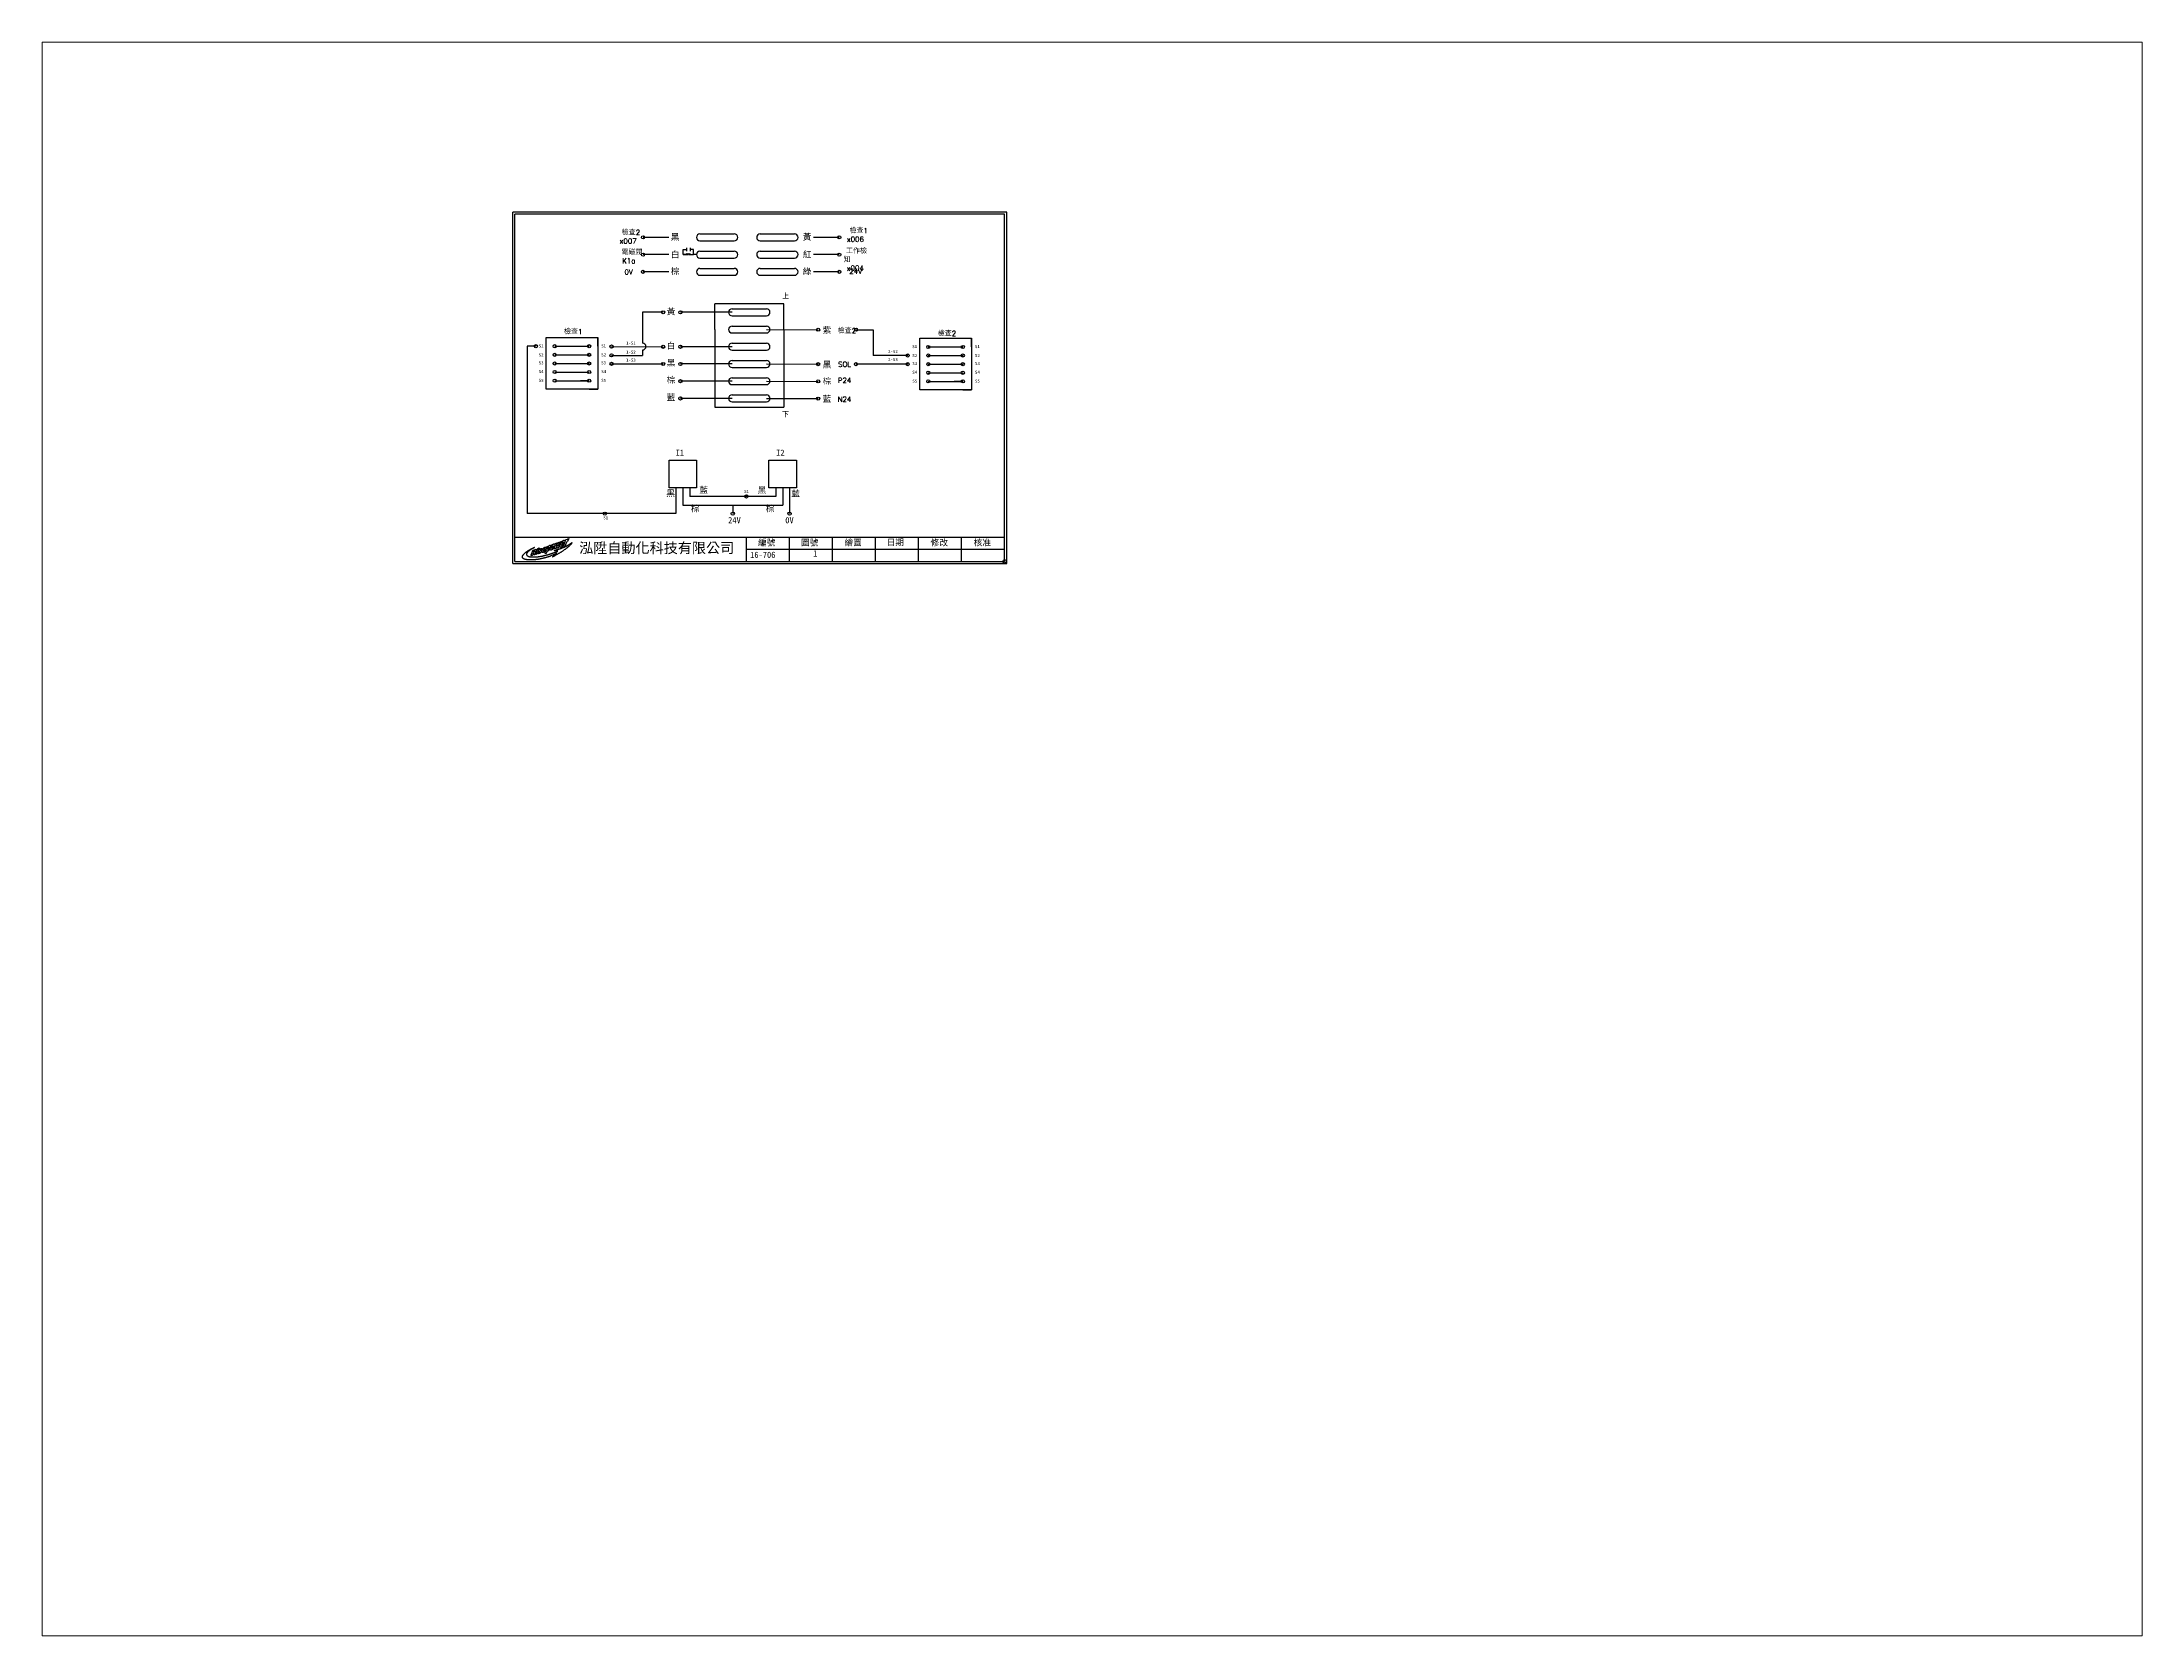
# Paper-space layout '配置1' of a CAD drawing. Extents: x 26 to 231, y 20 to 176.
# The model-space entities are those that its viewports show. They can reach past a viewport. Long polylines and large blocks are cut down to what shows.
import ezdxf

# ---------------------------------------------------------------- set-up
doc = ezdxf.new("R2010")
doc.units = 0
doc.layers.get('0').update_dxf_attribs({"linetype": 'CONTINUOUS'})
for name, color, linetype in [('圖框層', 7, 'CONTINUOUS'), ('標尺寸層', 3, 'CONTINUOUS'), ('輪廓線層', 7, 'CONTINUOUS')]:
    doc.layers.add(name, color=color, linetype=linetype)
doc.styles.add('CNS', font='romanc.shx', dxfattribs={"bigfont": 'chineset.shx'})
doc.styles.add('STSL', font='kaiu.ttf')

msp = doc.modelspace()

# ---------------------------------------------------------------- linework, layer by layer
at = {"color": 7}
msp.add_circle((560.6, 266.2), 1, dxfattribs=at)
at = {"layer": '圖框層', "color": 7}
for p, q in [((561.9, 468.9), (274.9, 468.9)), ((274.9, 264.9), (274.9, 468.9)), ((560.6, 467.7), (276.1, 467.7)), ((276.1, 266.2), (276.1, 467.7)), ((560.6, 266.2), (560.6, 467.7)), ((561.9, 264.9), (561.9, 468.9)), ((276.1, 280.2), (560.6, 280.2)), ((410.6, 266.2), (410.6, 280.2)), ((410.6, 273.2), (560.6, 273.2)), ((435.6, 266.2), (435.6, 280.2)), ((460.6, 266.2), (460.6, 280.2)), ((485.6, 266.2), (485.6, 280.2)), ((510.6, 266.2), (510.6, 280.2)), ((535.6, 266.2), (535.6, 280.2)), ((274.9, 264.9), (561.9, 264.9)), ((276.1, 266.2), (560.6, 266.2))]:
    msp.add_line(p, q, dxfattribs=at)
at = {"layer": '標尺寸層', "color": 7}
for p, q in [((365.6, 454.3), (350.6, 454.3)), ((383.6, 456.3), (403.6, 456.3)), ((383.6, 452.3), (403.6, 452.3)), ((418.6, 456.3), (438.6, 456.3)), ((418.6, 452.3), (438.6, 452.3)), ((464.6, 454.3), (449.6, 454.3)), ((365.6, 444.3), (350.6, 444.3)), ((373.8, 444.3), (373.8, 447.3)), ((373.8, 447.3), (375.8, 447.3)), ((375.8, 444.3), (373.8, 444.3)), ((373.8, 444.3), (375.8, 444.3)), ((375.8, 448.3), (375.8, 447.3)), ((375.8, 447.3), (375.8, 446.3)), ((376, 444.9), (375.8, 444.3)), ((375.8, 444.3), (375.8, 444.3)), ((376.3, 444), (376, 444.9)), ((376.5, 444.9), (376.3, 444)), ((376.8, 444.2), (376.5, 444.9)), ((377.1, 444.9), (376.8, 444.2)), ((377.4, 444), (377.1, 444.9)), ((377.1, 444.9), (377.4, 444)), ((377.1, 444.9), (377.4, 444)), ((377.7, 444.9), (377.4, 444)), ((377.7, 444.9), (377.9, 444.3)), ((377.9, 448.3), (377.9, 447.3)), ((379.9, 447.3), (377.9, 447.3)), ((377.9, 447.3), (377.9, 446.3)), ((377.9, 444.3), (379.9, 444.3)), ((379.9, 444.3), (379.9, 447.3)), ((381.6, 444.3), (379.9, 444.3)), ((383.6, 446.3), (403.6, 446.3)), ((383.6, 446.3), (403.6, 446.3)), ((383.6, 442.3), (403.6, 442.3)), ((383.6, 442.3), (403.6, 442.3)), ((418.6, 446.3), (438.6, 446.3)), ((418.6, 446.3), (438.6, 446.3)), ((418.6, 442.3), (438.6, 442.3)), ((418.6, 442.3), (438.6, 442.3)), ((464.6, 444.3), (449.6, 444.3)), ((365.6, 434.3), (350.6, 434.3)), ((383.6, 436.3), (403.6, 436.3)), ((383.6, 436.3), (403.6, 436.3)), ((383.6, 432.3), (403.6, 432.3)), ((383.6, 432.3), (403.6, 432.3)), ((418.6, 436.3), (438.6, 436.3)), ((418.6, 436.3), (438.6, 436.3)), ((418.6, 432.3), (438.6, 432.3)), ((418.6, 432.3), (438.6, 432.3)), ((464.6, 434.3), (449.6, 434.3)), ((392.3, 400.8), (392.3, 415.8)), ((432.3, 415.8), (392.3, 415.8)), ((432.3, 400.8), (432.3, 415.8)), ((362.3, 410.8), (350.3, 410.8)), ((350.3, 410.8), (350.3, 392.8)), ((402.3, 410.8), (372.3, 410.8)), ((402.3, 412.8), (422.3, 412.8)), ((402.3, 408.8), (422.3, 408.8)), ((402.3, 402.8), (422.3, 402.8)), ((402.3, 402.8), (422.3, 402.8)), ((294.3, 391.1), (294.3, 396.1)), ((294.3, 366.1), (294.3, 396.1)), ((294.3, 396.1), (324.3, 396.1)), ((299.3, 391.1), (319.3, 391.1)), ((324.3, 391.1), (324.3, 396.1)), ((324.3, 396.1), (324.3, 366.1)), ((332.3, 390.9), (362.3, 390.8)), ((402.3, 390.8), (372.3, 390.8)), ((392.3, 400.8), (392.3, 355.8)), ((402.3, 398.8), (422.3, 398.8)), ((402.3, 398.8), (422.3, 398.8)), ((402.3, 392.8), (422.3, 392.8)), ((402.3, 392.8), (422.3, 392.8)), ((422.3, 400.8), (452.3, 400.7)), ((432.3, 400.8), (432.3, 355.8)), ((474.3, 400.7), (484.3, 400.7)), ((484.3, 400.7), (484.3, 385.7)), ((511.3, 390.7), (511.3, 395.7)), ((511.3, 365.7), (511.3, 395.7)), ((511.3, 395.7), (541.3, 395.7)), ((516.3, 390.7), (536.3, 390.7)), ((541.3, 390.7), (541.3, 395.7)), ((541.3, 395.7), (541.3, 365.7)), ((299.3, 386.1), (319.3, 386.1)), ((299.3, 381.1), (319.3, 381.1)), ((332.3, 385.8), (350.3, 385.7)), ((332.3, 380.9), (362.3, 380.8)), ((350.3, 388.8), (350.3, 385.7)), ((402.3, 380.8), (372.3, 380.8)), ((402.3, 388.8), (422.3, 388.8)), ((402.3, 388.8), (422.3, 388.8)), ((402.3, 382.8), (422.3, 382.8)), ((402.3, 378.8), (422.3, 378.8)), ((422.3, 380.8), (452.3, 380.7)), ((504.3, 380.7), (474.3, 380.7)), ((504.3, 385.7), (484.3, 385.7)), ((516.3, 385.7), (536.3, 385.7)), ((516.3, 380.7), (536.3, 380.7)), ((299.3, 366.1), (294.3, 366.1)), ((324.3, 366.1), (294.3, 366.1)), ((299.3, 376.1), (319.3, 376.1)), ((299.3, 371.1), (319.3, 371.1)), ((319.3, 371.1), (314.3, 371.1)), ((319.3, 366.1), (324.3, 366.1)), ((402.3, 370.8), (372.3, 370.8)), ((402.3, 372.8), (422.3, 372.8)), ((402.3, 372.8), (422.3, 372.8)), ((402.3, 368.8), (422.3, 368.8)), ((402.3, 368.8), (422.3, 368.8)), ((422.3, 370.8), (452.3, 370.7)), ((516.3, 375.7), (536.3, 375.7)), ((516.3, 370.7), (536.3, 370.7)), ((536.3, 370.7), (531.3, 370.7)), ((402.3, 360.8), (372.3, 360.8)), ((392.3, 355.8), (432.3, 355.8)), ((402.3, 362.8), (422.3, 362.8)), ((402.3, 362.8), (422.3, 362.8)), ((402.3, 358.8), (422.3, 358.8)), ((402.3, 358.8), (422.3, 358.8)), ((422.3, 360.8), (452.3, 360.7)), ((516.3, 365.7), (511.3, 365.7)), ((541.3, 365.7), (511.3, 365.7)), ((536.3, 365.7), (541.3, 365.7)), ((365.7, 308.9), (365.7, 324.9)), ((365.7, 324.9), (381.7, 324.9)), ((381.7, 324.9), (381.7, 308.9)), ((423.7, 308.9), (423.7, 324.9)), ((423.7, 324.9), (439.7, 324.9)), ((439.7, 324.9), (439.7, 308.9)), ((369.7, 308.9), (365.7, 308.9)), ((373.7, 308.9), (369.7, 308.9)), ((377.7, 308.9), (373.7, 308.9)), ((373.7, 308.9), (373.7, 298.9)), ((377.7, 308.9), (377.7, 303.8)), ((381.7, 308.9), (377.7, 308.9)), ((427.7, 308.9), (423.7, 308.9)), ((427.7, 308.9), (427.7, 303.9)), ((431.7, 308.9), (427.7, 308.9)), ((435.7, 308.9), (431.7, 308.9)), ((431.7, 308.9), (431.7, 298.9)), ((439.7, 308.9), (435.7, 308.9)), ((435.7, 308.9), (435.7, 293.9)), ((373.7, 298.9), (431.7, 298.9)), ((373.7, 298.9), (402.7, 298.9)), ((427.7, 303.9), (377.7, 303.8)), ((402.7, 298.9), (402.7, 293.9))]:
    msp.add_line(p, q, dxfattribs=at)
at = {"layer": '標尺寸層', "color": 0}
for p, q in [((288.3, 391.1), (283.3, 391.1)), ((283.3, 391.1), (283.3, 293.9)), ((369.7, 308.9), (369.7, 293.9)), ((369.7, 293.9), (283.3, 293.9))]:
    msp.add_line(p, q, dxfattribs=at)
at = {"layer": '標尺寸層', "color": 7}
for centre in [(350.6, 454.3), (464.6, 454.3), (350.6, 444.3), (464.6, 444.3), (350.6, 434.3), (464.6, 434.3), (362.3, 410.8), (372.3, 410.8), (288.3, 391.1), (299.3, 391.1), (319.3, 391.1), (332.3, 390.9), (362.3, 390.8), (372.3, 390.8), (452.3, 400.7), (474.3, 400.7), (516.3, 390.7), (536.3, 390.7), (299.3, 386.1), (299.3, 381.1), (319.3, 386.1), (319.3, 381.1), (332.3, 385.8), (332.3, 380.9), (362.3, 380.8), (372.3, 380.8), (452.3, 380.7), (474.3, 380.7), (504.3, 385.7), (504.3, 380.7), (516.3, 385.7), (516.3, 380.7), (536.3, 385.7), (536.3, 380.7), (299.3, 376.1), (299.3, 371.1), (319.3, 376.1), (319.3, 371.1), (372.3, 370.8), (452.3, 370.7), (516.3, 375.7), (516.3, 370.7), (536.3, 375.7), (536.3, 370.7), (372.3, 360.8), (452.3, 360.7), (328.4, 293.9), (402.7, 293.9), (410.6, 303.9), (435.7, 293.9)]:
    msp.add_circle(centre, 0.92, dxfattribs=at)
msp.add_arc((350.3, 390.9), 1.97, 270, 90, dxfattribs=at)
for centre, major_axis in [((383.6, 454.3), (0, -2)), ((403.6, 454.3), (0, 2)), ((418.6, 454.3), (0, -2)), ((438.6, 454.3), (0, 2)), ((383.6, 444.3), (0, -2)), ((383.6, 444.3), (0, -2)), ((403.6, 444.3), (0, 2)), ((403.6, 444.3), (0, 2)), ((418.6, 444.3), (0, -2)), ((418.6, 444.3), (0, -2)), ((438.6, 444.3), (0, 2)), ((438.6, 444.3), (0, 2)), ((383.6, 434.3), (0, -2)), ((383.6, 434.3), (0, -2)), ((403.6, 434.3), (0, 2)), ((403.6, 434.3), (0, 2)), ((418.6, 434.3), (0, -2)), ((418.6, 434.3), (0, -2)), ((438.6, 434.3), (0, 2)), ((438.6, 434.3), (0, 2)), ((402.3, 410.8), (0, -2)), ((402.3, 400.8), (0, -2)), ((402.3, 400.8), (0, -2)), ((422.3, 410.8), (0, 2)), ((422.3, 400.8), (0, 2)), ((422.3, 400.8), (0, 2)), ((402.3, 390.8), (0, -2)), ((402.3, 390.8), (0, -2)), ((422.3, 390.8), (0, 2)), ((422.3, 390.8), (0, 2)), ((402.3, 380.8), (0, -2)), ((422.3, 380.8), (0, 2)), ((402.3, 370.8), (0, -2)), ((402.3, 370.8), (0, -2)), ((422.3, 370.8), (0, 2)), ((422.3, 370.8), (0, 2)), ((402.3, 360.8), (0, -2)), ((402.3, 360.8), (0, -2)), ((422.3, 360.8), (0, 2)), ((422.3, 360.8), (0, 2))]:
    msp.add_ellipse(centre, major_axis=major_axis, ratio=1, start_param=3.141593, end_param=6.283185, dxfattribs=at)
at = {"layer": '輪廓線層', "color": 7}
for points in [[(299.5, 270.4), (299.2, 270.2), (298.9, 270.1), (298.6, 270), (298.3, 269.9), (298, 269.7), (297.7, 269.6), (297.4, 269.5), (297.1, 269.4), (296.9, 269.3), (296.6, 269.2), (296.4, 269.1), (296.2, 269), (296, 269), (295.8, 268.9), (295.5, 268.8), (295.3, 268.7), (295, 268.7), (294.8, 268.6), (294.5, 268.5), (294.2, 268.4), (293.9, 268.3), (293.6, 268.3), (293.3, 268.2), (293.1, 268.1), (292.8, 268), (292.6, 268), (292.3, 267.9), (292.1, 267.9), (291.9, 267.8), (291.7, 267.8), (291.5, 267.7), (291.3, 267.7), (291.1, 267.6), (290.9, 267.6), (290.8, 267.6), (290.6, 267.5), (290.4, 267.5), (290.2, 267.4), (290, 267.4), (289.8, 267.4), (289.7, 267.3), (289.5, 267.3), (289.3, 267.3), (289.1, 267.3), (288.9, 267.2), (288.8, 267.2), (288.6, 267.2), (288.4, 267.2), (288.3, 267.2), (288.1, 267.1), (287.9, 267.1), (287.8, 267.1), (287.6, 267.1), (287.5, 267.1), (287.3, 267.1), (287.1, 267), (287, 267), (286.8, 267), (286.6, 267), (286.5, 267), (286.3, 267), (286.1, 267), (285.9, 267), (285.8, 267), (285.6, 267), (285.4, 267), (285.3, 267), (285.1, 267), (285, 267), (284.9, 267), (284.7, 267), (284.6, 267), (284.5, 267), (284.4, 267), (284.3, 267), (284.1, 267), (284, 267), (283.9, 267), (283.8, 267), (283.7, 267), (283.6, 267.1), (283.4, 267.1), (283.3, 267.1), (283.2, 267.1), (283, 267.1), (282.9, 267.1), (282.8, 267.2), (282.6, 267.2), (282.5, 267.2), (282.4, 267.3), (282.2, 267.3), (282.1, 267.3), (282, 267.4), (281.8, 267.4), (281.7, 267.5), (281.6, 267.5), (281.5, 267.5), (281.4, 267.6), (281.3, 267.6), (281.2, 267.7), (281.1, 267.7), (281.1, 267.8), (281, 267.8), (280.9, 267.9), (280.9, 267.9), (280.8, 268), (280.8, 268), (280.8, 268), (280.7, 268.1), (280.7, 268.1), (280.7, 268.2), (280.7, 268.2), (280.6, 268.2), (280.6, 268.3), (280.6, 268.3), (280.6, 268.3), (280.6, 268.4), (280.6, 268.4), (280.6, 268.4), (280.6, 268.5), (280.6, 268.5), (280.6, 268.5), (280.6, 268.5), (280.6, 268.6), (280.6, 268.6), (280.5, 268.6), (280.5, 268.7), (280.5, 268.7), (280.5, 268.8), (280.5, 268.8), (280.5, 268.8), (280.5, 268.9), (280.5, 268.9), (280.5, 269), (280.5, 269), (280.5, 269), (280.5, 269.1), (280.5, 269.1), (280.5, 269.1), (280.5, 269.2), (280.6, 269.2), (280.6, 269.3), (280.6, 269.3), (280.6, 269.4), (280.7, 269.4), (280.7, 269.5), (280.7, 269.6), (280.8, 269.6), (280.8, 269.7), (280.9, 269.8), (280.9, 269.9), (281, 270), (281.1, 270), (281.1, 270.1), (281.2, 270.2), (281.3, 270.3), (281.4, 270.4), (281.5, 270.5), (281.6, 270.6), (281.7, 270.7), (281.8, 270.8), (281.9, 270.9), (282, 271), (282.2, 271.2), (282.3, 271.3), (282.4, 271.4), (282.5, 271.5), (282.7, 271.6), (282.8, 271.7), (283, 271.8), (283.1, 271.9), (283.2, 272), (283.3, 272.1), (283.5, 272.1), (283.6, 272.2), (283.7, 272.3), (283.9, 272.4), (284, 272.5), (284.1, 272.5), (284.2, 272.6), (284.3, 272.7), (284.4, 272.7), (284.5, 272.8), (284.7, 272.9), (284.8, 272.9), (284.9, 273), (285, 273), (285.1, 273.1), (285.2, 273.2), (285.3, 273.2), (285.5, 273.3), (285.7, 273.4), (285.8, 273.5), (286, 273.6), (286.2, 273.7), (286.5, 273.8), (286.7, 273.9), (286.8, 274), (287, 274.1), (287.2, 274.2), (287.3, 274.2), (287.4, 274.3), (287.5, 274.3), (287.5, 274.3), (287.6, 274.3), (287.6, 274.3), (287.6, 274.3), (287.5, 274.3), (287.5, 274.3), (287.5, 274.2), (287.4, 274.2), (287.3, 274.1), (287.3, 274.1), (287.2, 274.1), (287.1, 274), (287, 273.9), (286.9, 273.9), (286.8, 273.8), (286.6, 273.8), (286.5, 273.7), (286.4, 273.6), (286.3, 273.6), (286.1, 273.5), (286, 273.4), (285.9, 273.3), (285.8, 273.3), (285.6, 273.2), (285.5, 273.1), (285.4, 273), (285.2, 272.9), (285.1, 272.9), (285, 272.8), (284.9, 272.7), (284.8, 272.6), (284.6, 272.5), (284.5, 272.4), (284.4, 272.4), (284.3, 272.3), (284.2, 272.2), (284.1, 272.1), (284, 272), (283.9, 271.9), (283.8, 271.9), (283.7, 271.8), (283.6, 271.7), (283.5, 271.6), (283.4, 271.5), (283.4, 271.4), (283.3, 271.4), (283.2, 271.3), (283.2, 271.2), (283.1, 271.2), (283.1, 271.1), (283.1, 271), (283, 271), (283, 270.9), (283, 270.8), (282.9, 270.8), (282.9, 270.7), (282.9, 270.6), (282.9, 270.6), (282.9, 270.5), (282.9, 270.5), (282.8, 270.4), (282.8, 270.4), (282.8, 270.3), (282.8, 270.3), (282.8, 270.2), (282.8, 270.2), (282.9, 270.1), (282.9, 270.1), (282.9, 270.1), (282.9, 270), (282.9, 270), (282.9, 269.9), (282.9, 269.9), (282.9, 269.9), (283, 269.8), (283, 269.8), (283, 269.8), (283, 269.7), (283.1, 269.7), (283.1, 269.7), (283.1, 269.6), (283.1, 269.6), (283.2, 269.6), (283.2, 269.5), (283.3, 269.5), (283.3, 269.5), (283.3, 269.5), (283.4, 269.4), (283.4, 269.4), (283.5, 269.4), (283.6, 269.3), (283.6, 269.3), (283.7, 269.3), (283.7, 269.3), (283.8, 269.2), (283.9, 269.2), (283.9, 269.2), (284, 269.1), (284.1, 269.1), (284.2, 269.1), (284.2, 269), (284.3, 269), (284.4, 269), (284.5, 269), (284.5, 269), (284.6, 268.9), (284.7, 268.9), (284.8, 268.9), (284.9, 268.9), (285, 268.9), (285.1, 268.9), (285.2, 268.9), (285.3, 268.8), (285.4, 268.8), (285.5, 268.8), (285.7, 268.8), (285.8, 268.8), (285.9, 268.8), (286.1, 268.8), (286.2, 268.8), (286.4, 268.8), (286.5, 268.8), (286.7, 268.8), (286.8, 268.8), (287, 268.8), (287.2, 268.8), (287.4, 268.8), (287.5, 268.8), (287.7, 268.8), (287.9, 268.8), (288.1, 268.8), (288.3, 268.8), (288.5, 268.8), (288.7, 268.9), (288.9, 268.9), (289, 268.9), (289.2, 268.9), (289.4, 268.9), (289.6, 268.9), (289.7, 269), (289.9, 269), (290, 269), (290.2, 269), (290.4, 269), (290.6, 269.1), (290.7, 269.1), (290.9, 269.1), (291.2, 269.2), (291.4, 269.2), (291.6, 269.2), (291.9, 269.3), (292.1, 269.3), (292.4, 269.4), (292.7, 269.4), (293, 269.5), (293.2, 269.6), (293.5, 269.6), (293.8, 269.7), (294.1, 269.8), (294.4, 269.8), (294.6, 269.9), (294.9, 270), (295.2, 270), (295.4, 270.1), (295.6, 270.2), (295.9, 270.2), (296.1, 270.3), (296.3, 270.4), (296.5, 270.4), (296.7, 270.5), (296.8, 270.5), (297, 270.6), (297.1, 270.6), (297.3, 270.7), (297.4, 270.7), (297.5, 270.7), (297.6, 270.8), (297.7, 270.8), (297.8, 270.9), (297.9, 270.9), (298, 270.9), (298.2, 271), (298.3, 271.1), (298.5, 271.1), (298.7, 271.2), (298.8, 271.3), (299, 271.3), (299.2, 271.4), (299.3, 271.4), (299.5, 271.5), (299.6, 271.5), (299.7, 271.6), (299.9, 271.6), (300, 271.7), (300.1, 271.7), (300.2, 271.8), (300.3, 271.8), (300.4, 271.8), (300.5, 271.9), (300.6, 271.9), (300.7, 272), (300.8, 272), (300.9, 272), (300.9, 272.1), (300.9, 272.1), (301, 272.1), (300.9, 272.1), (300.9, 272.2), (300.9, 272.2), (300.8, 272.2), (300.8, 272.2), (300.7, 272.2), (300.6, 272.2), (300.5, 272.2), (300.5, 272.2), (300.4, 272.3), (300.3, 272.3), (300.2, 272.3), (300.1, 272.3), (300, 272.3), (299.9, 272.3), (299.8, 272.3), (299.8, 272.3), (299.7, 272.3), (299.6, 272.3), (299.5, 272.3), (299.4, 272.4), (299.3, 272.4), (299.2, 272.4), (299.2, 272.4), (299.1, 272.4), (299.1, 272.4), (299, 272.4), (299, 272.4), (299, 272.4), (298.9, 272.5), (298.9, 272.5), (299, 272.5), (299, 272.5), (299, 272.5), (299.1, 272.5), (299.1, 272.6), (299.2, 272.6), (299.3, 272.6), (299.4, 272.6), (299.5, 272.7), (299.7, 272.7), (299.8, 272.7), (300, 272.8), (300.1, 272.8), (300.3, 272.9), (300.4, 272.9), (300.6, 273), (300.8, 273), (301, 273.1), (301.2, 273.1), (301.3, 273.2), (301.5, 273.2), (301.7, 273.3), (301.9, 273.4), (302.1, 273.4), (302.3, 273.5), (302.5, 273.5), (302.6, 273.6), (302.8, 273.7), (303, 273.7), (303.2, 273.8), (303.5, 273.9), (303.7, 274), (303.9, 274.1), (304.2, 274.2), (304.4, 274.3), (304.7, 274.4), (305, 274.5), (305.2, 274.7), (305.5, 274.8), (305.7, 274.9), (305.9, 275), (306.1, 275.1), (306.3, 275.2), (306.5, 275.3), (306.7, 275.4), (306.9, 275.5), (307.1, 275.6), (307.2, 275.7), (307.4, 275.8), (307.6, 275.9), (307.7, 276), (307.9, 276.1), (308, 276.2), (308.2, 276.3), (308.3, 276.4), (308.5, 276.5), (308.6, 276.6), (308.7, 276.7), (308.9, 276.8), (309, 276.9), (309.1, 277), (309.1, 277), (309.2, 277.1), (309.2, 277.1), (309.3, 277.1), (309.3, 277.1), (309.3, 277), (309.2, 277), (309.2, 276.9), (309.2, 276.8), (309.1, 276.7), (309.1, 276.7), (309, 276.6), (309, 276.5), (308.9, 276.4), (308.9, 276.4), (308.8, 276.3), (308.8, 276.2), (308.7, 276.2), (308.6, 276.1), (308.6, 276), (308.5, 276), (308.5, 275.9), (308.4, 275.8), (308.3, 275.7), (308.2, 275.6), (308.1, 275.6), (308, 275.5), (307.9, 275.3), (307.8, 275.2), (307.7, 275.1), (307.6, 275), (307.4, 274.9), (307.3, 274.7), (307.1, 274.6), (307, 274.5), (306.8, 274.3), (306.7, 274.2), (306.5, 274), (306.3, 273.9), (306.1, 273.8), (306, 273.6), (305.8, 273.4), (305.5, 273.3), (305.3, 273.1), (305.1, 273), (304.8, 272.8), (304.6, 272.6), (304.3, 272.5), (304.1, 272.3), (303.8, 272.1), (303.6, 271.9), (303.3, 271.8), (303, 271.6), (302.8, 271.4), (302.5, 271.3), (302.3, 271.1), (302, 271), (301.7, 270.8), (301.5, 270.7), (301.2, 270.5), (300.9, 270.4), (300.7, 270.2), (300.4, 270.1), (300.2, 269.9), (299.9, 269.8), (299.7, 269.7), (299.5, 269.5), (299.3, 269.4), (299.2, 269.4), (299, 269.3), (298.9, 269.2), (298.7, 269.1), (298.6, 269.1), (298.5, 269), (298.4, 269), (298.3, 268.9), (298.3, 268.9), (298.2, 268.9), (298.1, 268.8), (298.1, 268.8), (298.1, 268.8), (298, 268.8), (298.1, 268.8), (298.1, 268.9), (298.1, 268.9), (298.2, 269), (298.3, 269), (298.3, 269.1), (298.4, 269.2), (298.6, 269.3), (298.7, 269.4), (298.8, 269.5), (299, 269.6), (299.2, 269.7), (299.3, 269.8), (299.5, 270), (299.6, 270.1), (299.8, 270.2), (299.9, 270.3), (300.1, 270.4), (300.2, 270.5), (300.3, 270.6), (300.4, 270.7), (300.5, 270.7), (300.6, 270.8), (300.6, 270.8), (300.6, 270.8), (300.6, 270.8), (300.5, 270.8), (300.4, 270.8), (300.3, 270.7), (300.1, 270.7), (299.9, 270.6), (299.7, 270.5)], [(288.1, 271.5), (288.2, 271.5), (288.2, 271.5), (288.2, 271.5), (288.2, 271.5), (288.2, 271.4), (288.2, 271.4), (288.2, 271.4), (288.2, 271.3), (288.2, 271.3), (288.2, 271.3), (288.2, 271.2), (288.2, 271.2), (288.2, 271.2), (288.2, 271.1), (288.1, 271.1), (288.1, 271.1), (288.1, 271), (288.1, 271), (288.1, 270.9), (288.1, 270.9), (288.1, 270.9), (288.1, 270.8), (288, 270.8), (288, 270.7), (288, 270.7), (288, 270.7), (288, 270.6), (288, 270.6), (288, 270.6), (288, 270.6), (288, 270.5), (288, 270.5), (288, 270.5), (288, 270.5), (287.9, 270.4), (287.9, 270.4), (287.9, 270.4), (287.9, 270.4), (287.9, 270.3), (287.9, 270.3), (287.9, 270.3), (287.9, 270.3), (287.9, 270.3), (287.9, 270.2), (287.9, 270.2), (287.9, 270.2), (287.9, 270.2), (287.9, 270.2), (287.9, 270.2), (287.9, 270.2), (287.9, 270.2), (287.9, 270.2), (287.9, 270.1), (287.9, 270.1), (287.9, 270.1), (287.9, 270.1), (287.9, 270.1), (287.8, 270.1), (287.8, 270.1), (287.8, 270.1), (287.8, 270.1), (287.8, 270.1), (287.7, 270.1), (287.7, 270.1), (287.7, 270), (287.6, 270), (287.6, 270), (287.6, 270), (287.5, 270), (287.5, 270), (287.5, 270), (287.4, 270), (287.4, 270), (287.3, 270), (287.3, 269.9), (287.3, 269.9), (287.2, 269.9), (287.2, 269.9), (287.2, 269.9), (287.2, 269.9), (287.1, 269.9), (287.1, 269.9), (287.1, 269.9), (287.1, 269.9), (287.1, 269.9), (287.1, 269.9), (287.1, 269.9), (287.1, 269.9), (287.1, 269.9), (287.1, 270), (287.1, 270), (287.1, 270), (287.1, 270), (287.1, 270), (287.1, 270.1), (287.1, 270.1), (287.1, 270.1), (287.1, 270.2), (287.1, 270.2), (287.1, 270.2), (287.1, 270.2), (287.1, 270.3), (287.1, 270.3), (287.1, 270.3), (287.1, 270.3), (287.1, 270.4), (287.1, 270.4), (287.2, 270.4), (287.2, 270.4), (287.2, 270.5), (287.2, 270.5), (287.2, 270.5), (287.2, 270.6), (287.2, 270.6), (287.2, 270.6), (287.2, 270.6), (287.2, 270.7), (287.2, 270.7), (287.2, 270.7), (287.2, 270.7), (287.2, 270.8), (287.3, 270.8), (287.3, 270.8), (287.3, 270.8), (287.3, 270.8), (287.3, 270.8), (287.3, 270.9), (287.3, 270.9), (287.3, 270.9), (287.3, 270.9), (287.2, 270.9), (287.2, 270.9), (287.2, 270.9), (287.2, 270.9), (287.2, 270.9), (287.2, 270.9), (287.2, 270.9), (287.2, 270.9), (287.2, 270.9), (287.2, 270.9), (287.2, 270.9), (287.1, 270.9), (287.1, 270.9), (287.1, 270.9), (287.1, 270.9), (287.1, 270.9), (287.1, 270.9), (287, 270.9), (287, 270.9), (287, 270.9), (287, 270.9), (287, 270.9), (287, 270.9), (286.9, 270.9), (286.9, 270.9), (286.9, 270.9), (286.9, 270.9), (286.9, 270.8), (286.8, 270.8), (286.8, 270.8), (286.8, 270.8), (286.8, 270.8), (286.8, 270.8), (286.8, 270.8), (286.7, 270.8), (286.7, 270.7), (286.7, 270.7), (286.7, 270.7), (286.7, 270.7), (286.7, 270.7), (286.7, 270.7), (286.7, 270.7), (286.7, 270.6), (286.7, 270.6), (286.7, 270.6), (286.7, 270.6), (286.7, 270.6), (286.7, 270.6), (286.7, 270.6), (286.7, 270.5), (286.7, 270.5), (286.6, 270.5), (286.6, 270.5), (286.6, 270.5), (286.6, 270.4), (286.6, 270.4), (286.6, 270.4), (286.6, 270.4), (286.6, 270.3), (286.6, 270.3), (286.6, 270.3), (286.6, 270.2), (286.6, 270.2), (286.5, 270.2), (286.5, 270.2), (286.5, 270.2), (286.5, 270.1), (286.5, 270.1), (286.5, 270.1), (286.5, 270.1), (286.5, 270), (286.5, 270), (286.5, 270), (286.5, 270), (286.5, 269.9), (286.5, 269.9), (286.4, 269.9), (286.4, 269.9), (286.4, 269.8), (286.4, 269.8), (286.4, 269.8), (286.4, 269.8), (286.4, 269.8), (286.4, 269.8), (286.4, 269.7), (286.4, 269.7), (286.4, 269.7), (286.3, 269.7), (286.3, 269.7), (286.3, 269.7), (286.3, 269.7), (286.2, 269.6), (286.2, 269.6), (286.2, 269.6), (286.1, 269.6), (286.1, 269.6), (286, 269.6), (286, 269.6), (285.9, 269.6), (285.9, 269.5), (285.8, 269.5), (285.8, 269.5), (285.7, 269.5), (285.7, 269.5), (285.7, 269.5), (285.6, 269.5), (285.6, 269.5), (285.6, 269.5), (285.6, 269.5), (285.6, 269.5), (285.5, 269.5), (285.5, 269.5), (285.5, 269.6), (285.6, 269.6), (285.6, 269.6), (285.6, 269.6), (285.6, 269.7), (285.6, 269.7), (285.6, 269.8), (285.6, 269.8), (285.6, 269.8), (285.7, 269.9), (285.7, 269.9), (285.7, 269.9), (285.7, 270), (285.7, 270), (285.7, 270), (285.7, 270.1), (285.7, 270.1), (285.7, 270.1), (285.7, 270.2), (285.8, 270.2), (285.8, 270.2), (285.8, 270.3), (285.8, 270.3), (285.8, 270.3), (285.8, 270.4), (285.8, 270.4), (285.8, 270.4), (285.8, 270.5), (285.8, 270.5), (285.9, 270.5), (285.9, 270.6), (285.9, 270.6), (285.9, 270.7), (285.9, 270.7), (286, 270.8), (286, 270.8), (286, 270.9), (286, 270.9), (286, 271), (286, 271), (286.1, 271.1), (286.1, 271.1), (286.1, 271.2), (286.1, 271.2), (286.1, 271.2), (286.1, 271.3), (286.1, 271.3), (286.2, 271.3), (286.2, 271.4), (286.2, 271.4), (286.2, 271.5), (286.2, 271.5), (286.2, 271.5), (286.2, 271.5), (286.2, 271.6), (286.2, 271.6), (286.2, 271.6), (286.2, 271.6), (286.3, 271.7), (286.3, 271.7), (286.3, 271.7), (286.3, 271.8), (286.3, 271.8), (286.3, 271.9), (286.3, 271.9), (286.3, 272), (286.4, 272), (286.4, 272.1), (286.4, 272.1), (286.4, 272.2), (286.4, 272.2), (286.4, 272.3), (286.5, 272.3), (286.5, 272.3), (286.5, 272.4), (286.5, 272.4), (286.5, 272.4), (286.5, 272.4), (286.5, 272.5), (286.5, 272.5), (286.6, 272.5), (286.6, 272.5), (286.6, 272.5), (286.7, 272.6), (286.8, 272.6), (286.9, 272.6), (287, 272.7), (287.2, 272.7), (287.3, 272.8), (287.5, 272.9), (287.7, 272.9), (287.8, 273), (288, 273), (288.1, 273.1), (288.2, 273.1), (288.3, 273.1), (288.4, 273.2), (288.4, 273.2), (288.4, 273.2), (288.5, 273.2), (288.5, 273.2), (288.5, 273.2), (288.5, 273.2), (288.5, 273.2), (288.6, 273.2), (288.6, 273.2), (288.6, 273.2), (288.6, 273.2), (288.6, 273.1), (288.6, 273.1), (288.6, 273.1), (288.7, 273.1), (288.7, 273.1), (288.7, 273.1), (288.7, 273.1), (288.7, 273), (288.7, 273), (288.7, 273), (288.7, 273), (288.7, 272.9), (288.7, 272.9), (288.7, 272.9), (288.7, 272.9), (288.7, 272.8), (288.7, 272.8), (288.7, 272.8), (288.7, 272.8), (288.7, 272.7), (288.7, 272.7), (288.7, 272.7), (288.7, 272.6), (288.7, 272.6), (288.7, 272.6), (288.7, 272.5), (288.6, 272.5), (288.6, 272.5), (288.6, 272.4), (288.6, 272.4), (288.6, 272.4), (288.6, 272.3), (288.5, 272.3), (288.5, 272.3), (288.5, 272.2), (288.5, 272.2), (288.5, 272.2), (288.4, 272.1), (288.4, 272.1), (288.4, 272.1), (288.4, 272), (288.3, 272), (288.3, 271.9), (288.3, 271.9), (288.3, 271.9), (288.2, 271.9), (288.2, 271.8), (288.2, 271.8), (288.2, 271.8), (288.2, 271.8), (288.1, 271.7), (288.1, 271.7), (288.1, 271.7), (288.1, 271.7), (288.1, 271.7), (288, 271.7), (288, 271.6), (288, 271.6), (288, 271.6), (288, 271.6), (288, 271.6), (288, 271.6), (288, 271.6), (288, 271.6), (288, 271.6), (288, 271.6), (288, 271.6), (288, 271.6), (288, 271.6), (288.1, 271.6), (288.1, 271.6), (288.1, 271.6), (288.1, 271.5)], [(287.5, 271.7), (287.5, 271.7), (287.4, 271.7), (287.4, 271.7), (287.4, 271.7), (287.4, 271.7), (287.3, 271.7), (287.3, 271.7), (287.3, 271.6), (287.3, 271.6), (287.2, 271.6), (287.2, 271.6), (287.2, 271.6), (287.2, 271.6), (287.1, 271.6), (287.1, 271.6), (287.1, 271.6), (287.1, 271.6), (287.1, 271.6), (287.1, 271.7), (287.1, 271.7), (287.1, 271.7), (287.1, 271.7), (287.1, 271.7), (287.1, 271.7), (287.1, 271.8), (287.1, 271.8), (287.1, 271.8), (287.1, 271.8), (287.1, 271.8), (287.1, 271.9), (287.1, 271.9), (287.1, 271.9), (287.1, 271.9), (287.1, 271.9), (287.2, 272), (287.2, 272), (287.2, 272), (287.2, 272), (287.2, 272.1), (287.2, 272.1), (287.3, 272.1), (287.3, 272.1), (287.3, 272.1), (287.4, 272.2), (287.4, 272.2), (287.4, 272.2), (287.5, 272.2), (287.5, 272.2), (287.5, 272.2), (287.6, 272.2), (287.6, 272.2), (287.6, 272.2), (287.6, 272.2), (287.7, 272.2), (287.7, 272.2), (287.7, 272.2), (287.7, 272.2), (287.7, 272.2), (287.8, 272.2), (287.8, 272.2), (287.8, 272.2), (287.8, 272.2), (287.8, 272.2), (287.8, 272.2), (287.8, 272.2), (287.8, 272.1), (287.8, 272.1), (287.8, 272.1), (287.8, 272.1), (287.8, 272.1), (287.8, 272), (287.8, 272), (287.7, 272), (287.7, 272), (287.7, 272), (287.7, 271.9), (287.7, 271.9), (287.7, 271.9), (287.7, 271.9), (287.7, 271.9), (287.6, 271.8), (287.6, 271.8), (287.6, 271.8), (287.6, 271.8), (287.6, 271.8), (287.5, 271.8), (287.5, 271.8)], [(289.1, 272.8), (290, 273.1), (289.1, 270.5), (288.3, 270.2)], [(289.4, 273.7), (290.3, 274), (290, 273.2), (289.2, 272.9)], [(290.9, 272.9), (290.9, 272.9), (290.9, 272.9), (290.9, 272.9), (290.9, 272.9), (290.9, 272.8), (290.9, 272.8), (290.9, 272.8), (290.9, 272.8), (290.9, 272.8), (290.9, 272.8), (290.9, 272.8), (290.9, 272.7), (290.9, 272.7), (290.9, 272.7), (290.9, 272.7), (290.9, 272.7), (290.9, 272.7), (290.9, 272.7), (290.9, 272.7), (290.9, 272.7), (290.9, 272.7), (291, 272.6), (291, 272.6), (291, 272.6), (291, 272.6), (291.1, 272.6), (291.1, 272.6), (291.1, 272.6), (291.2, 272.6), (291.2, 272.6), (291.3, 272.6), (291.3, 272.6), (291.4, 272.6), (291.4, 272.6), (291.4, 272.6), (291.5, 272.6), (291.5, 272.6), (291.5, 272.6), (291.5, 272.6), (291.6, 272.6), (291.6, 272.6), (291.6, 272.6), (291.6, 272.6), (291.6, 272.6), (291.6, 272.6), (291.6, 272.6), (291.7, 272.5), (291.7, 272.5), (291.7, 272.5), (291.7, 272.5), (291.7, 272.5), (291.7, 272.5), (291.7, 272.4), (291.7, 272.4), (291.7, 272.4), (291.7, 272.4), (291.7, 272.4), (291.7, 272.3), (291.7, 272.3), (291.7, 272.3), (291.7, 272.3), (291.7, 272.3), (291.7, 272.3), (291.7, 272.2), (291.7, 272.2), (291.7, 272.2), (291.7, 272.2), (291.7, 272.2), (291.7, 272.2), (291.7, 272.2), (291.7, 272.1), (291.7, 272.1), (291.7, 272.1), (291.7, 272.1), (291.6, 272), (291.6, 272), (291.6, 271.9), (291.6, 271.9), (291.6, 271.9), (291.6, 271.8), (291.5, 271.8), (291.5, 271.7), (291.5, 271.7), (291.5, 271.6), (291.4, 271.6), (291.4, 271.6), (291.4, 271.5), (291.4, 271.5), (291.3, 271.4), (291.3, 271.4), (291.3, 271.4), (291.2, 271.3), (291.2, 271.3), (291.1, 271.2), (291.1, 271.2), (291.1, 271.2), (291, 271.1), (291, 271.1), (290.9, 271.1), (290.9, 271), (290.9, 271), (290.8, 271), (290.8, 271), (290.8, 270.9), (290.7, 270.9), (290.7, 270.9), (290.6, 270.9), (290.6, 270.9), (290.6, 270.8), (290.5, 270.8), (290.5, 270.8), (290.5, 270.8), (290.4, 270.8), (290.4, 270.8), (290.3, 270.7), (290.3, 270.7), (290.3, 270.7), (290.3, 270.7), (290.2, 270.7), (290.2, 270.7), (290.2, 270.7), (290.1, 270.7), (290.1, 270.7), (290.1, 270.7), (290, 270.7), (290, 270.6), (290, 270.6), (290, 270.6), (289.9, 270.6), (289.9, 270.6), (289.9, 270.6), (289.8, 270.7), (289.8, 270.7), (289.8, 270.7), (289.8, 270.7), (289.8, 270.7), (289.7, 270.7), (289.7, 270.7), (289.7, 270.7), (289.7, 270.7), (289.7, 270.8), (289.6, 270.8), (289.6, 270.8), (289.6, 270.8), (289.6, 270.8), (289.6, 270.8), (289.6, 270.9), (289.6, 270.9), (289.6, 270.9), (289.6, 270.9), (289.6, 270.9), (289.6, 271), (289.5, 271), (289.5, 271), (289.5, 271), (289.5, 271.1), (289.5, 271.1), (289.5, 271.1), (289.5, 271.1), (289.6, 271.2), (289.6, 271.2), (289.6, 271.2), (289.6, 271.2), (289.6, 271.2), (289.6, 271.3), (289.6, 271.3), (289.6, 271.3), (289.6, 271.3), (289.6, 271.3), (289.6, 271.3), (289.6, 271.4), (289.6, 271.4), (289.6, 271.4), (289.6, 271.4), (289.7, 271.4), (289.7, 271.4), (289.7, 271.4), (289.7, 271.4), (289.7, 271.4), (289.8, 271.5), (289.8, 271.5), (289.8, 271.5), (289.8, 271.5), (289.9, 271.5), (289.9, 271.5), (289.9, 271.5), (290, 271.5), (290, 271.5), (290, 271.5), (290, 271.5), (290.1, 271.6), (290.1, 271.6), (290.1, 271.6), (290.1, 271.6), (290.2, 271.6), (290.2, 271.6), (290.2, 271.6), (290.2, 271.6), (290.3, 271.6), (290.3, 271.6), (290.3, 271.6), (290.3, 271.6), (290.3, 271.6), (290.3, 271.6), (290.4, 271.6), (290.4, 271.6), (290.4, 271.6), (290.4, 271.6), (290.4, 271.6), (290.4, 271.6), (290.4, 271.6), (290.4, 271.6), (290.4, 271.6), (290.4, 271.5), (290.4, 271.5), (290.4, 271.5), (290.4, 271.5), (290.4, 271.5), (290.4, 271.5), (290.4, 271.5), (290.4, 271.4), (290.4, 271.4), (290.4, 271.4), (290.4, 271.4), (290.4, 271.4), (290.4, 271.4), (290.4, 271.4), (290.4, 271.4), (290.4, 271.4), (290.5, 271.4), (290.5, 271.4), (290.5, 271.4), (290.5, 271.4), (290.5, 271.4), (290.5, 271.4), (290.6, 271.4), (290.6, 271.4), (290.6, 271.4), (290.6, 271.4), (290.6, 271.5), (290.7, 271.5), (290.7, 271.5), (290.7, 271.5), (290.7, 271.5), (290.7, 271.5), (290.7, 271.5), (290.7, 271.5), (290.7, 271.5), (290.7, 271.6), (290.8, 271.6), (290.8, 271.6), (290.8, 271.6), (290.8, 271.6), (290.8, 271.6), (290.8, 271.7), (290.8, 271.7), (290.8, 271.7), (290.8, 271.7), (290.8, 271.7), (290.8, 271.7), (290.8, 271.7), (290.8, 271.7), (290.8, 271.7), (290.8, 271.8), (290.8, 271.8), (290.8, 271.8), (290.7, 271.8), (290.7, 271.8), (290.7, 271.8), (290.7, 271.8), (290.7, 271.8), (290.7, 271.8), (290.6, 271.8), (290.6, 271.8), (290.6, 271.8), (290.5, 271.8), (290.5, 271.8), (290.5, 271.8), (290.5, 271.8), (290.4, 271.8), (290.4, 271.8), (290.4, 271.8), (290.3, 271.8), (290.3, 271.8), (290.3, 271.8), (290.2, 271.8), (290.2, 271.8), (290.2, 271.8), (290.1, 271.8), (290.1, 271.8), (290.1, 271.9), (290.1, 271.9), (290.1, 271.9), (290, 271.9), (290, 271.9), (290, 271.9), (290, 271.9), (290, 271.9), (290, 271.9), (290, 272), (290, 272), (290, 272), (290, 272), (290, 272), (290, 272), (290, 272.1), (290, 272.1), (290, 272.1), (290, 272.1), (290, 272.2), (290, 272.2), (290, 272.2), (290, 272.2), (290, 272.3), (290, 272.3), (290, 272.3), (290, 272.3), (290, 272.3), (290, 272.4), (290, 272.4), (290, 272.4), (290, 272.4), (290, 272.4), (290.1, 272.4), (290.1, 272.5), (290.1, 272.5), (290.1, 272.5), (290.1, 272.5), (290.1, 272.5), (290.1, 272.6), (290.1, 272.6), (290.1, 272.6), (290.1, 272.7), (290.2, 272.7), (290.2, 272.7), (290.2, 272.8), (290.2, 272.8), (290.2, 272.8), (290.3, 272.8), (290.3, 272.9), (290.3, 272.9), (290.3, 272.9), (290.3, 273), (290.4, 273), (290.4, 273), (290.4, 273.1), (290.5, 273.1), (290.5, 273.1), (290.5, 273.2), (290.6, 273.2), (290.6, 273.2), (290.6, 273.3), (290.7, 273.3), (290.7, 273.3), (290.8, 273.4), (290.8, 273.4), (290.8, 273.4), (290.9, 273.4), (290.9, 273.4), (290.9, 273.5), (291, 273.5), (291, 273.5), (291, 273.5), (291.1, 273.5), (291.1, 273.5), (291.1, 273.6), (291.1, 273.6), (291.2, 273.6), (291.2, 273.6), (291.2, 273.6), (291.3, 273.6), (291.3, 273.6), (291.3, 273.6), (291.4, 273.6), (291.4, 273.7), (291.4, 273.7), (291.4, 273.7), (291.5, 273.7), (291.5, 273.7), (291.5, 273.7), (291.5, 273.7), (291.6, 273.7), (291.6, 273.7), (291.6, 273.7), (291.6, 273.7), (291.6, 273.7), (291.7, 273.7), (291.7, 273.7), (291.7, 273.7), (291.7, 273.7), (291.7, 273.7), (291.7, 273.7), (291.7, 273.7), (291.8, 273.7), (291.8, 273.7), (291.8, 273.7), (291.8, 273.7), (291.8, 273.7), (291.8, 273.7), (291.9, 273.7), (291.9, 273.7), (291.9, 273.7), (291.9, 273.7), (291.9, 273.6), (291.9, 273.6), (291.9, 273.6), (292, 273.6), (292, 273.6), (292, 273.6), (292, 273.6), (292, 273.6), (292, 273.5), (292, 273.5), (292, 273.5), (292, 273.5), (292, 273.5), (292, 273.4), (292, 273.4), (292, 273.4), (292, 273.4), (292, 273.4), (292, 273.3), (292, 273.3), (292, 273.3), (292, 273.3), (292, 273.2), (292, 273.2), (292, 273.2), (292, 273.2), (291.9, 273.1), (291.9, 273.1), (291.9, 273.1), (291.8, 273), (291.7, 273), (291.7, 273), (291.6, 273), (291.5, 272.9), (291.5, 272.9), (291.4, 272.9), (291.4, 272.9), (291.3, 272.9), (291.3, 272.9), (291.3, 272.9), (291.3, 272.9), (291.2, 272.9), (291.2, 272.9), (291.2, 272.9), (291.2, 273), (291.2, 273), (291.2, 273), (291.2, 273), (291.2, 273), (291.2, 273), (291.2, 273), (291.2, 273), (291.2, 273), (291.2, 273), (291.1, 273), (291.1, 273), (291.1, 273), (291.1, 273), (291.1, 273), (291.1, 273), (291.1, 273), (291, 273), (291, 273), (291, 273), (291, 273), (291, 272.9), (291, 272.9), (291, 272.9)], [(292.7, 272.3), (292.7, 272.3), (292.7, 272.3), (292.7, 272.3), (292.7, 272.2), (292.7, 272.2), (292.7, 272.2), (292.7, 272.2), (292.7, 272.2), (292.7, 272.2), (292.7, 272.2), (292.7, 272.2), (292.7, 272.2), (292.8, 272.2), (292.8, 272.1), (292.8, 272.1), (292.8, 272.1), (292.8, 272.1), (292.8, 272.1), (292.9, 272.2), (292.9, 272.2), (292.9, 272.2), (292.9, 272.2), (292.9, 272.2), (293, 272.2), (293, 272.2), (293, 272.2), (293, 272.2), (293.1, 272.2), (293.1, 272.2), (293.1, 272.3), (293.1, 272.3), (293.1, 272.3), (293.1, 272.3), (293.2, 272.3), (293.2, 272.3), (293.2, 272.4), (293.2, 272.4), (293.2, 272.4), (293.2, 272.4), (293.2, 272.4), (293.2, 272.4), (293.3, 272.4), (293.3, 272.4), (293.3, 272.4), (293.3, 272.5), (293.3, 272.5), (293.4, 272.5), (293.4, 272.5), (293.4, 272.5), (293.5, 272.5), (293.6, 272.5), (293.6, 272.6), (293.7, 272.6), (293.7, 272.6), (293.8, 272.6), (293.8, 272.6), (293.9, 272.6), (293.9, 272.6), (293.9, 272.6), (293.9, 272.6), (293.9, 272.5), (293.9, 272.5), (293.9, 272.5), (293.9, 272.5), (293.9, 272.4), (293.8, 272.4), (293.8, 272.4), (293.8, 272.4), (293.8, 272.3), (293.8, 272.3), (293.8, 272.3), (293.7, 272.3), (293.7, 272.2), (293.7, 272.2), (293.7, 272.2), (293.7, 272.2), (293.6, 272.1), (293.6, 272.1), (293.6, 272.1), (293.6, 272), (293.6, 272), (293.5, 272), (293.5, 272), (293.5, 271.9), (293.5, 271.9), (293.4, 271.9), (293.4, 271.8), (293.4, 271.8), (293.3, 271.8), (293.3, 271.8), (293.3, 271.7), (293.2, 271.7), (293.2, 271.7), (293.2, 271.7), (293.1, 271.6), (293.1, 271.6), (293, 271.6), (293, 271.6), (293, 271.5), (292.9, 271.5), (292.9, 271.5), (292.8, 271.5), (292.8, 271.4), (292.8, 271.4), (292.7, 271.4), (292.7, 271.4), (292.7, 271.4), (292.6, 271.4), (292.6, 271.3), (292.6, 271.3), (292.5, 271.3), (292.5, 271.3), (292.5, 271.3), (292.4, 271.3), (292.4, 271.3), (292.4, 271.3), (292.3, 271.3), (292.3, 271.3), (292.3, 271.3), (292.2, 271.3), (292.2, 271.3), (292.2, 271.3), (292.1, 271.3), (292.1, 271.3), (292.1, 271.3), (292.1, 271.4), (292, 271.4), (292, 271.4), (292, 271.4), (292, 271.4), (292, 271.5), (291.9, 271.5), (291.9, 271.5), (291.9, 271.5), (291.9, 271.6), (291.9, 271.6), (291.9, 271.6), (291.9, 271.6), (291.9, 271.7), (291.9, 271.7), (291.9, 271.7), (291.9, 271.8), (291.9, 271.8), (291.9, 271.8), (291.9, 271.9), (291.9, 271.9), (291.9, 271.9), (291.9, 272), (291.9, 272), (291.9, 272.1), (291.9, 272.1), (291.9, 272.2), (291.9, 272.2), (291.9, 272.2), (291.9, 272.3), (291.9, 272.3), (291.9, 272.4), (292, 272.4), (292, 272.5), (292, 272.5), (292, 272.6), (292, 272.6), (292, 272.6), (292, 272.7), (292.1, 272.7), (292.1, 272.8), (292.1, 272.8), (292.1, 272.8), (292.1, 272.9), (292.2, 272.9), (292.2, 273), (292.2, 273), (292.2, 273.1), (292.3, 273.1), (292.3, 273.2), (292.3, 273.2), (292.3, 273.3), (292.4, 273.3), (292.4, 273.3), (292.4, 273.4), (292.5, 273.4), (292.5, 273.5), (292.5, 273.5), (292.6, 273.6), (292.6, 273.7), (292.7, 273.7), (292.7, 273.8), (292.8, 273.9), (292.9, 273.9), (292.9, 274), (293, 274), (293, 274.1), (293.1, 274.1), (293.2, 274.2), (293.2, 274.2), (293.3, 274.3), (293.3, 274.3), (293.4, 274.3), (293.4, 274.4), (293.5, 274.4), (293.5, 274.4), (293.5, 274.4), (293.6, 274.5), (293.6, 274.5), (293.7, 274.5), (293.7, 274.5), (293.7, 274.5), (293.8, 274.5), (293.8, 274.5), (293.8, 274.5), (293.9, 274.5), (293.9, 274.5), (293.9, 274.5), (294, 274.5), (294, 274.5), (294, 274.5), (294, 274.5), (294.1, 274.5), (294.1, 274.5), (294.1, 274.5), (294.1, 274.5), (294.2, 274.5), (294.2, 274.5), (294.2, 274.5), (294.2, 274.5), (294.2, 274.4), (294.2, 274.4), (294.3, 274.4), (294.3, 274.4), (294.3, 274.4), (294.3, 274.4), (294.3, 274.4), (294.3, 274.3), (294.3, 274.3), (294.3, 274.3), (294.3, 274.3), (294.4, 274.2), (294.4, 274.2), (294.4, 274.2), (294.4, 274.2), (294.4, 274.1), (294.4, 274.1), (294.4, 274.1), (294.4, 274), (294.4, 274), (294.4, 274), (294.4, 273.9), (294.4, 273.9), (294.4, 273.8), (294.3, 273.8), (294.3, 273.8), (294.3, 273.7), (294.3, 273.7), (294.3, 273.6), (294.3, 273.6), (294.3, 273.6), (294.3, 273.5), (294.3, 273.5), (294.3, 273.4), (294.3, 273.4), (294.3, 273.4), (294.3, 273.3), (294.3, 273.3), (294.2, 273.3), (294.2, 273.2), (294.2, 273.2), (294.2, 273.2), (294.2, 273.1), (294.2, 273.1), (294.2, 273.1), (294.1, 273), (294.1, 273), (294.1, 273), (294, 272.9), (294, 272.9), (293.9, 272.9), (293.8, 272.9), (293.8, 272.9), (293.7, 272.8), (293.7, 272.8), (293.6, 272.8), (293.5, 272.8), (293.5, 272.8), (293.4, 272.7), (293.4, 272.7), (293.3, 272.7), (293.3, 272.7), (293.2, 272.7), (293.2, 272.7), (293.1, 272.6), (293.1, 272.6), (293, 272.6), (293, 272.6), (292.9, 272.6), (292.9, 272.6), (292.9, 272.6), (292.8, 272.6), (292.8, 272.5), (292.8, 272.5), (292.8, 272.5), (292.7, 272.5), (292.7, 272.5), (292.7, 272.5), (292.7, 272.5), (292.7, 272.4), (292.7, 272.4), (292.7, 272.4), (292.7, 272.4), (292.7, 272.4), (292.7, 272.4), (292.7, 272.3)], [(293.4, 273.3), (293.4, 273.3), (293.4, 273.3), (293.4, 273.3), (293.4, 273.3), (293.4, 273.3), (293.4, 273.3), (293.3, 273.2), (293.3, 273.2), (293.3, 273.2), (293.3, 273.2), (293.3, 273.2), (293.3, 273.2), (293.3, 273.2), (293.3, 273.2), (293.2, 273.2), (293.2, 273.2), (293.2, 273.2), (293.2, 273.2), (293.2, 273.2), (293.1, 273.2), (293.1, 273.2), (293.1, 273.2), (293.1, 273.2), (293.1, 273.2), (293, 273.2), (293, 273.2), (293, 273.2), (293, 273.2), (293, 273.2), (293, 273.2), (293, 273.2), (293, 273.2), (293, 273.2), (293, 273.3), (293, 273.3), (293, 273.3), (293, 273.4), (293, 273.4), (293.1, 273.4), (293.1, 273.4), (293.1, 273.5), (293.1, 273.5), (293.1, 273.5), (293.1, 273.5), (293.2, 273.6), (293.2, 273.6), (293.2, 273.6), (293.2, 273.6), (293.2, 273.7), (293.3, 273.7), (293.3, 273.7), (293.3, 273.7), (293.3, 273.7), (293.4, 273.7), (293.4, 273.7), (293.4, 273.7), (293.4, 273.7), (293.5, 273.7), (293.5, 273.7), (293.5, 273.7), (293.5, 273.7), (293.5, 273.7), (293.5, 273.7), (293.6, 273.7), (293.6, 273.7), (293.6, 273.7), (293.6, 273.7), (293.6, 273.7), (293.6, 273.6), (293.6, 273.6), (293.6, 273.6), (293.6, 273.6), (293.6, 273.6), (293.6, 273.6), (293.6, 273.5), (293.6, 273.5), (293.6, 273.5), (293.6, 273.5), (293.6, 273.5), (293.6, 273.5), (293.6, 273.4), (293.6, 273.4), (293.6, 273.4), (293.6, 273.4), (293.6, 273.4), (293.5, 273.4), (293.5, 273.3), (293.5, 273.3), (293.5, 273.3), (293.5, 273.3), (293.5, 273.3), (293.5, 273.3), (293.5, 273.3), (293.5, 273.3), (293.4, 273.3)], [(296.2, 273.1), (296, 272.7), (295.6, 272.4), (295.4, 272.2), (295.3, 272.1), (295.1, 272.1), (295, 272.1), (294.9, 272.1), (294.9, 272.3), (294.8, 272.3), (294.8, 272.2), (294.8, 272), (294.7, 271.7), (294.5, 271.4), (294.5, 271.1), (294.4, 270.9), (294.3, 270.8), (294, 270.8), (293.6, 270.7), (293.7, 271), (293.8, 271.4), (293.8, 271.5), (294, 271.9), (294.2, 272.4), (294.3, 272.8), (294.6, 273.6), (294.8, 274.2), (295, 274.9), (295.8, 275.2), (295.8, 275), (295.9, 275.2), (296.2, 275.4), (296.4, 275.5), (296.7, 275.5), (296.8, 275.4), (296.9, 275.3), (296.9, 275.1), (296.9, 274.8), (296.8, 274.6), (296.7, 274.4), (296.6, 274.1), (296.5, 273.8), (296.4, 273.5)], [(295.8, 274.4), (295.8, 274.4), (295.8, 274.4), (295.9, 274.4), (295.9, 274.4), (295.9, 274.4), (295.9, 274.4), (295.9, 274.4), (295.9, 274.4), (295.9, 274.3), (295.9, 274.3), (295.9, 274.3), (295.9, 274.3), (295.9, 274.3), (295.9, 274.3), (295.9, 274.2), (295.9, 274.2), (295.9, 274.2), (295.9, 274.2), (295.9, 274.2), (295.9, 274.1), (295.9, 274.1), (295.9, 274.1), (295.9, 274.1), (295.9, 274), (295.9, 274), (295.9, 274), (295.9, 274), (295.9, 273.9), (295.9, 273.9), (295.9, 273.9), (295.9, 273.8), (295.8, 273.8), (295.8, 273.8), (295.8, 273.7), (295.8, 273.7), (295.8, 273.7), (295.8, 273.6), (295.8, 273.6), (295.7, 273.6), (295.7, 273.6), (295.7, 273.5), (295.7, 273.5), (295.7, 273.5), (295.7, 273.4), (295.6, 273.4), (295.6, 273.4), (295.6, 273.3), (295.6, 273.3), (295.6, 273.3), (295.6, 273.3), (295.6, 273.3), (295.5, 273.2), (295.5, 273.2), (295.5, 273.2), (295.5, 273.2), (295.5, 273.2), (295.5, 273.2), (295.5, 273.1), (295.5, 273.1), (295.4, 273.1), (295.4, 273.1), (295.4, 273.1), (295.4, 273.1), (295.4, 273.1), (295.4, 273.1), (295.4, 273.1), (295.3, 273.1), (295.3, 273), (295.3, 273), (295.3, 273), (295.3, 273), (295.3, 273), (295.3, 273.1), (295.2, 273.1), (295.2, 273.1), (295.2, 273.1), (295.2, 273.1), (295.2, 273.1), (295.2, 273.1), (295.2, 273.1), (295.2, 273.1), (295.2, 273.2), (295.2, 273.2), (295.2, 273.2), (295.2, 273.2), (295.2, 273.2), (295.2, 273.3), (295.2, 273.3), (295.2, 273.3), (295.2, 273.3), (295.2, 273.4), (295.2, 273.4), (295.2, 273.4), (295.2, 273.4), (295.2, 273.5), (295.2, 273.5), (295.3, 273.5), (295.3, 273.5), (295.3, 273.6), (295.3, 273.6), (295.3, 273.6), (295.3, 273.7), (295.3, 273.7), (295.3, 273.7), (295.3, 273.7), (295.3, 273.8), (295.4, 273.8), (295.4, 273.8), (295.4, 273.9), (295.4, 273.9), (295.4, 273.9), (295.4, 274), (295.4, 274), (295.5, 274), (295.5, 274), (295.5, 274.1), (295.5, 274.1), (295.5, 274.1), (295.5, 274.2), (295.6, 274.2), (295.6, 274.2), (295.6, 274.2), (295.6, 274.3), (295.6, 274.3), (295.6, 274.3), (295.6, 274.3), (295.7, 274.3), (295.7, 274.3), (295.7, 274.4), (295.7, 274.4), (295.7, 274.4), (295.8, 274.4), (295.8, 274.4), (295.8, 274.4), (295.8, 274.4)], [(297.1, 272.7), (297.1, 272.7), (297.1, 272.7), (297.1, 272.7), (297, 272.7), (297, 272.7), (297, 272.7), (296.9, 272.7), (296.9, 272.7), (296.9, 272.8), (296.9, 272.8), (296.9, 272.8), (296.8, 272.8), (296.8, 272.8), (296.8, 272.8), (296.8, 272.9), (296.8, 272.9), (296.8, 272.9), (296.7, 272.9), (296.7, 273), (296.7, 273), (296.7, 273), (296.7, 273), (296.7, 273.1), (296.7, 273.1), (296.7, 273.1), (296.7, 273.2), (296.7, 273.2), (296.7, 273.2), (296.7, 273.3), (296.7, 273.3), (296.7, 273.3), (296.7, 273.4), (296.7, 273.4), (296.7, 273.4), (296.7, 273.5), (296.7, 273.5), (296.7, 273.6), (296.7, 273.6), (296.7, 273.6), (296.7, 273.7), (296.8, 273.7), (296.8, 273.8), (296.8, 273.8), (296.8, 273.8), (296.8, 273.9), (296.8, 273.9), (296.8, 274), (296.8, 274), (296.8, 274), (296.9, 274.1), (296.9, 274.1), (296.9, 274.1), (296.9, 274.2), (296.9, 274.2), (296.9, 274.3), (297, 274.3), (297, 274.4), (297, 274.4), (297, 274.5), (297, 274.5), (297.1, 274.6), (297.1, 274.6), (297.1, 274.7), (297.2, 274.8), (297.2, 274.8), (297.2, 274.9), (297.3, 275), (297.3, 275.1), (297.4, 275.2), (297.4, 275.2), (297.5, 275.3), (297.5, 275.4), (297.6, 275.4), (297.6, 275.5), (297.6, 275.6), (297.7, 275.6), (297.7, 275.7), (297.8, 275.7), (297.8, 275.8), (297.9, 275.8), (297.9, 275.9), (298, 275.9), (298, 275.9), (298, 276), (298.1, 276), (298.1, 276), (298.2, 276), (298.2, 276.1), (298.2, 276.1), (298.3, 276.1), (298.3, 276.1), (298.4, 276.2), (298.4, 276.2), (298.4, 276.2), (298.5, 276.2), (298.5, 276.2), (298.5, 276.3), (298.6, 276.3), (298.6, 276.3), (298.6, 276.3), (298.6, 276.3), (298.7, 276.3), (298.7, 276.3), (298.7, 276.3), (298.7, 276.3), (298.8, 276.3), (298.8, 276.3), (298.8, 276.4), (298.8, 276.4), (298.9, 276.4), (298.9, 276.4), (298.9, 276.4), (298.9, 276.4), (299, 276.4), (299, 276.4), (299, 276.3), (299, 276.3), (299.1, 276.3), (299.1, 276.3), (299.1, 276.3), (299.1, 276.3), (299.2, 276.3), (299.2, 276.2), (299.2, 276.2), (299.2, 276.2), (299.2, 276.2), (299.3, 276.1), (299.3, 276.1), (299.3, 276), (299.3, 276), (299.3, 276), (299.3, 275.9), (299.3, 275.9), (299.3, 275.8), (299.3, 275.7), (299.3, 275.7), (299.3, 275.6), (299.3, 275.6), (299.3, 275.5), (299.3, 275.5), (299.3, 275.4), (299.3, 275.3), (299.2, 275.3), (299.2, 275.2), (299.2, 275.2), (299.2, 275.1), (299.2, 275), (299.1, 275), (299.1, 274.9), (299.1, 274.9), (299.1, 274.8), (299, 274.8), (299, 274.7), (299, 274.7), (299, 274.6), (298.9, 274.6), (298.9, 274.5), (298.9, 274.4), (298.9, 274.4), (298.8, 274.3), (298.8, 274.3), (298.8, 274.2), (298.7, 274.1), (298.7, 274.1), (298.7, 274), (298.6, 273.9), (298.6, 273.8), (298.6, 273.8), (298.5, 273.7), (298.5, 273.6), (298.4, 273.5), (298.4, 273.5), (298.3, 273.4), (298.3, 273.3), (298.2, 273.3), (298.1, 273.2), (298.1, 273.2), (298, 273.1), (298, 273.1), (297.9, 273), (297.9, 273), (297.8, 273), (297.8, 272.9), (297.7, 272.9), (297.7, 272.9), (297.6, 272.9), (297.6, 272.8), (297.6, 272.8), (297.5, 272.8), (297.5, 272.8), (297.5, 272.8), (297.4, 272.7), (297.4, 272.7), (297.4, 272.7), (297.3, 272.7), (297.3, 272.7), (297.3, 272.7), (297.2, 272.7), (297.2, 272.7)], [(297.9, 274.7), (297.9, 274.8), (297.9, 274.8), (297.9, 274.9), (297.9, 274.9), (298, 274.9), (298, 275), (298, 275), (298, 275), (298, 275.1), (298.1, 275.1), (298.1, 275.1), (298.1, 275.2), (298.1, 275.2), (298.2, 275.2), (298.2, 275.2), (298.2, 275.2), (298.2, 275.2), (298.3, 275.3), (298.3, 275.3), (298.3, 275.3), (298.3, 275.3), (298.3, 275.3), (298.4, 275.3), (298.4, 275.3), (298.4, 275.3), (298.4, 275.2), (298.4, 275.2), (298.4, 275.2), (298.4, 275.2), (298.4, 275.2), (298.4, 275.2), (298.4, 275.1), (298.4, 275.1), (298.4, 275.1), (298.4, 275.1), (298.4, 275.1), (298.4, 275), (298.4, 275), (298.4, 275), (298.4, 274.9), (298.4, 274.9), (298.4, 274.9), (298.4, 274.9), (298.4, 274.8), (298.4, 274.8), (298.3, 274.8), (298.3, 274.7), (298.3, 274.7), (298.3, 274.7), (298.3, 274.6), (298.3, 274.6), (298.3, 274.6), (298.3, 274.5), (298.3, 274.5), (298.2, 274.5), (298.2, 274.4), (298.2, 274.4), (298.2, 274.4), (298.2, 274.3), (298.2, 274.3), (298.2, 274.3), (298.2, 274.2), (298.1, 274.2), (298.1, 274.2), (298.1, 274.2), (298.1, 274.1), (298.1, 274.1), (298.1, 274.1), (298.1, 274), (298, 274), (298, 274), (298, 274), (298, 274), (298, 273.9), (298, 273.9), (298, 273.9), (297.9, 273.9), (297.9, 273.9), (297.9, 273.9), (297.9, 273.8), (297.9, 273.8), (297.9, 273.8), (297.9, 273.8), (297.8, 273.8), (297.8, 273.8), (297.8, 273.8), (297.8, 273.7), (297.8, 273.7), (297.8, 273.7), (297.7, 273.7), (297.7, 273.7), (297.7, 273.7), (297.7, 273.7), (297.7, 273.7), (297.7, 273.7), (297.6, 273.7), (297.6, 273.7), (297.6, 273.7), (297.6, 273.7), (297.6, 273.8), (297.6, 273.8), (297.6, 273.8), (297.6, 273.8), (297.6, 273.8), (297.6, 273.8), (297.6, 273.8), (297.6, 273.9), (297.6, 273.9), (297.6, 273.9), (297.6, 273.9), (297.6, 274), (297.6, 274), (297.6, 274), (297.6, 274), (297.6, 274.1), (297.6, 274.1), (297.6, 274.1), (297.6, 274.2), (297.7, 274.2), (297.7, 274.2), (297.7, 274.3), (297.7, 274.3), (297.7, 274.3), (297.7, 274.4), (297.7, 274.4), (297.7, 274.4), (297.7, 274.4), (297.7, 274.5), (297.7, 274.5), (297.7, 274.5), (297.8, 274.6), (297.8, 274.6), (297.8, 274.6), (297.8, 274.7), (297.8, 274.7)], [(300, 273.6), (299.2, 273.4), (299.8, 276.6), (300.6, 276.9), (300.2, 275), (301.2, 277.1), (301.9, 277.4), (301.4, 275.3), (302.3, 277.5), (303.1, 277.8), (301.3, 273.9), (300.5, 273.7), (300.9, 275.6)], [(304.8, 276.7), (304.8, 276.6), (304.8, 276.6), (304.8, 276.5), (304.8, 276.5), (304.8, 276.5), (304.8, 276.4), (304.8, 276.4), (304.7, 276.4), (304.7, 276.4), (304.7, 276.3), (304.7, 276.3), (304.7, 276.3), (304.7, 276.3), (304.7, 276.3), (304.6, 276.3), (304.6, 276.3), (304.6, 276.2), (304.6, 276.2), (304.5, 276.2), (304.5, 276.2), (304.5, 276.2), (304.4, 276.2), (304.4, 276.2), (304.3, 276.2), (304.3, 276.2), (304.2, 276.1), (304.1, 276.1), (304.1, 276.1), (304, 276.1), (303.9, 276.1), (303.9, 276.1), (303.8, 276), (303.7, 276), (303.7, 276), (303.6, 276), (303.6, 276), (303.6, 276), (303.5, 275.9), (303.5, 275.9), (303.5, 275.9), (303.4, 275.9), (303.4, 275.9), (303.4, 275.9), (303.4, 275.9), (303.4, 275.9), (303.3, 275.9), (303.3, 275.8), (303.3, 275.8), (303.3, 275.8), (303.3, 275.8), (303.3, 275.8), (303.3, 275.7), (303.3, 275.7), (303.3, 275.7), (303.3, 275.7), (303.3, 275.6), (303.3, 275.6), (303.3, 275.6), (303.2, 275.6), (303.2, 275.6), (303.2, 275.5), (303.3, 275.5), (303.3, 275.5), (303.3, 275.5), (303.3, 275.5), (303.3, 275.5), (303.3, 275.4), (303.3, 275.4), (303.3, 275.4), (303.3, 275.4), (303.3, 275.4), (303.3, 275.4), (303.3, 275.4), (303.4, 275.4), (303.4, 275.4), (303.4, 275.4), (303.4, 275.4), (303.4, 275.4), (303.5, 275.4), (303.5, 275.4), (303.5, 275.4), (303.5, 275.4), (303.5, 275.4), (303.6, 275.4), (303.6, 275.5), (303.6, 275.5), (303.6, 275.5), (303.6, 275.5), (303.6, 275.5), (303.7, 275.5), (303.7, 275.6), (303.7, 275.6), (303.7, 275.6), (303.7, 275.6), (303.8, 275.6), (303.8, 275.7), (303.8, 275.7), (303.8, 275.7), (303.8, 275.7), (303.8, 275.7), (303.8, 275.7), (303.9, 275.7), (303.9, 275.8), (303.9, 275.8), (304, 275.8), (304.1, 275.8), (304.1, 275.8), (304.2, 275.8), (304.2, 275.8), (304.3, 275.8), (304.3, 275.8), (304.3, 275.7), (304.3, 275.7), (304.3, 275.6), (304.3, 275.5), (304.2, 275.4), (304.2, 275.3), (304.1, 275.3), (304.1, 275.2), (304, 275.1), (303.9, 275), (303.9, 274.9), (303.8, 274.8), (303.8, 274.8), (303.7, 274.7), (303.7, 274.7), (303.6, 274.6), (303.6, 274.6), (303.5, 274.6), (303.5, 274.5), (303.4, 274.5), (303.4, 274.5), (303.4, 274.5), (303.3, 274.5), (303.3, 274.4), (303.3, 274.4), (303.2, 274.4), (303.2, 274.4), (303.2, 274.4), (303.2, 274.4), (303.1, 274.4), (303.1, 274.3), (303.1, 274.3), (303.1, 274.3), (303, 274.3), (303, 274.3), (303, 274.3), (303, 274.3), (302.9, 274.3), (302.9, 274.3), (302.9, 274.3), (302.9, 274.3), (302.8, 274.3), (302.8, 274.3), (302.8, 274.3), (302.7, 274.3), (302.7, 274.3), (302.7, 274.3), (302.7, 274.3), (302.6, 274.3), (302.6, 274.3), (302.6, 274.4), (302.6, 274.4), (302.5, 274.4), (302.5, 274.4), (302.5, 274.4), (302.5, 274.5), (302.5, 274.5), (302.5, 274.5), (302.5, 274.5), (302.4, 274.6), (302.4, 274.6), (302.4, 274.6), (302.4, 274.7), (302.4, 274.7), (302.4, 274.8), (302.4, 274.8), (302.4, 274.9), (302.4, 274.9), (302.4, 274.9), (302.4, 275), (302.4, 275), (302.4, 275.1), (302.4, 275.1), (302.4, 275.2), (302.4, 275.3), (302.4, 275.3), (302.4, 275.4), (302.4, 275.4), (302.5, 275.5), (302.5, 275.6), (302.5, 275.7), (302.5, 275.7), (302.6, 275.8), (302.6, 275.9), (302.6, 276), (302.7, 276.1), (302.7, 276.2), (302.7, 276.3), (302.8, 276.4), (302.8, 276.5), (302.9, 276.6), (302.9, 276.7), (303, 276.8), (303, 276.9), (303.1, 277), (303.1, 277.1), (303.2, 277.2), (303.2, 277.3), (303.3, 277.3), (303.4, 277.4), (303.4, 277.5), (303.5, 277.6), (303.5, 277.7), (303.6, 277.7), (303.6, 277.8), (303.7, 277.8), (303.7, 277.9), (303.8, 277.9), (303.8, 278), (303.8, 278), (303.9, 278), (303.9, 278.1), (304, 278.1), (304, 278.1), (304, 278.2), (304.1, 278.2), (304.1, 278.2), (304.2, 278.2), (304.2, 278.3), (304.2, 278.3), (304.3, 278.3), (304.3, 278.3), (304.4, 278.4), (304.4, 278.4), (304.4, 278.4), (304.5, 278.4), (304.5, 278.4), (304.5, 278.4), (304.6, 278.4), (304.6, 278.5), (304.6, 278.5), (304.7, 278.5), (304.7, 278.5), (304.7, 278.5), (304.7, 278.5), (304.8, 278.5), (304.8, 278.5), (304.8, 278.5), (304.8, 278.4), (304.9, 278.4), (304.9, 278.4), (304.9, 278.4), (304.9, 278.4), (304.9, 278.4), (305, 278.4), (305, 278.4), (305, 278.3), (305, 278.3), (305, 278.3), (305, 278.3), (305.1, 278.3), (305.1, 278.2), (305.1, 278.2), (305.1, 278.2), (305.1, 278.1), (305.1, 278.1), (305.1, 278.1), (305.1, 278), (305.1, 278), (305.1, 278), (305.1, 277.9), (305.1, 277.9), (305.1, 277.8), (305.1, 277.8), (305.1, 277.7), (305.1, 277.7), (305.1, 277.6), (305.1, 277.6), (305.1, 277.5), (305.1, 277.5), (305.1, 277.4), (305.1, 277.4), (305, 277.3), (305, 277.3), (305, 277.2), (305, 277.2), (305, 277.1), (305, 277.1), (304.9, 277), (304.9, 277), (304.9, 276.9), (304.9, 276.8), (304.9, 276.8), (304.9, 276.7)], [(304.2, 276.9), (304.2, 276.9), (304.1, 276.9), (304.1, 276.9), (304.1, 276.9), (304.1, 276.8), (304, 276.8), (304, 276.8), (304, 276.8), (304, 276.8), (303.9, 276.8), (303.9, 276.8), (303.9, 276.8), (303.9, 276.8), (303.8, 276.8), (303.8, 276.8), (303.8, 276.8), (303.8, 276.7), (303.7, 276.7), (303.7, 276.7), (303.7, 276.7), (303.7, 276.7), (303.7, 276.8), (303.7, 276.8), (303.7, 276.8), (303.7, 276.8), (303.7, 276.8), (303.7, 276.8), (303.7, 276.9), (303.7, 276.9), (303.7, 276.9), (303.7, 277), (303.7, 277), (303.8, 277), (303.8, 277), (303.8, 277.1), (303.8, 277.1), (303.8, 277.1), (303.8, 277.2), (303.9, 277.2), (303.9, 277.2), (303.9, 277.2), (303.9, 277.3), (303.9, 277.3), (304, 277.3), (304, 277.3), (304, 277.3), (304, 277.4), (304.1, 277.4), (304.1, 277.4), (304.1, 277.4), (304.1, 277.4), (304.1, 277.4), (304.1, 277.4), (304.2, 277.4), (304.2, 277.4), (304.2, 277.4), (304.2, 277.4), (304.2, 277.4), (304.2, 277.4), (304.3, 277.4), (304.3, 277.4), (304.3, 277.4), (304.3, 277.4), (304.3, 277.4), (304.3, 277.4), (304.3, 277.3), (304.3, 277.3), (304.3, 277.3), (304.3, 277.3), (304.3, 277.3), (304.3, 277.3), (304.3, 277.2), (304.3, 277.2), (304.3, 277.2), (304.3, 277.2), (304.3, 277.1), (304.3, 277.1), (304.3, 277.1), (304.3, 277.1), (304.3, 277), (304.3, 277), (304.3, 277), (304.2, 277), (304.2, 276.9), (304.2, 276.9), (304.2, 276.9), (304.2, 276.9)], [(306.1, 277.2), (305.9, 276.8), (305.7, 276.4), (305.3, 275.1), (304.4, 274.8), (305.8, 278.8), (306.6, 279.1), (306.5, 278.6), (306.7, 279.1), (307, 279.3), (307.4, 279.5), (306.8, 277.8), (306.6, 277.7), (306.5, 277.7), (306.3, 277.6)]]:
    msp.add_lwpolyline(points, close=True, dxfattribs=at)

# ---------------------------------------------------------------- texts
at = {"layer": '圖框層', "color": 4, "style": 'STSL'}
for s, height, p in [('黑', 3.6, (366.7, 452.8)), ('黃', 3.6, (443.4, 452.8)), ('白', 3.6, (366.7, 442.6)), ('紅', 3.6, (443.4, 442.6)), ('棕', 3.6, (366.7, 432.8)), ('綠', 3.6, (443.4, 432.8)), ('黃', 3.6, (364.3, 409.5)), ('紫', 3.6, (454.9, 398.7)), ('S1', 1.8, (290, 390.4)), ('S1', 1.8, (326.3, 390.4)), ('1-S1', 1.8, (340.7, 392)), ('白', 3.6, (364.3, 389.6)), ('S1', 1.8, (507, 390)), ('S1', 1.8, (543.4, 390)), ('S2', 1.8, (290, 385.2)), ('S3', 1.8, (290, 380.6)), ('S2', 1.8, (326.3, 385.2)), ('S3', 1.8, (326.3, 380.6)), ('1-S2', 1.8, (340.7, 386.8)), ('1-S3', 1.8, (340.7, 382.2)), ('黑', 3.6, (364.3, 379.7)), ('黑', 3.6, (454.9, 378.7)), ('2-S2', 1.8, (492.9, 387.1)), ('2-S3', 1.8, (492.9, 382.5)), ('S2', 1.8, (507, 384.8)), ('S3', 1.8, (507, 380.2)), ('S2', 1.8, (543.4, 384.8)), ('S3', 1.8, (543.4, 380.2)), ('S4', 1.8, (290, 375.5)), ('S5', 1.8, (290, 370.4)), ('S4', 1.8, (326.3, 375.5)), ('S5', 1.8, (326.3, 370.4)), ('棕', 3.6, (364.3, 369.7)), ('棕', 3.6, (454.9, 369.1)), ('S4', 1.8, (507, 375.1)), ('S5', 1.8, (507, 370)), ('S4', 1.8, (543.4, 375.1)), ('S5', 1.8, (543.4, 370)), ('藍', 3.6, (364.3, 359.6)), ('藍', 3.6, (454.9, 358.8)), ('黑', 3.6, (364.1, 303.9)), ('藍', 3.6, (383.3, 305.9)), ('S1', 1.8, (409.3, 305.9)), ('黑', 3.6, (417.1, 305.8)), ('藍', 3.6, (436.7, 303.8)), ('棕', 3.6, (378.4, 295)), ('棕', 3.6, (421.9, 295)), ('S1', 1.8, (327.5, 290.6))]:
    msp.add_text(s, height=height, dxfattribs=at).set_placement(p)
at = {"layer": '圖框層', "color": 2, "style": 'STSL'}
for s, p in [('I1', (369.5, 327.5)), ('I2', (427.9, 327.5)), ('24V', (400, 288.3)), ('0V', (433.2, 288.3))]:
    msp.add_text(s, height=3.6, dxfattribs=at).set_placement(p)
at = {"layer": '圖框層', "color": 7, "style": 'STSL'}
for s, height, p in [('泓陞自動化科技有限公司', 6, (313.5, 271)), ('16-706', 3.6, (412.8, 268.2)), ('編號', 3.6, (417.4, 275.3)), ('圖號', 3.6, (442.4, 275.3)), ('    1', 3.6, (439.6, 269)), ('繪圖', 3.6, (467.6, 275.3)), ('日期', 3.6, (492.1, 275.5)), ('修改', 3.6, (517.6, 275.3)), ('核准', 3.6, (542.6, 275.3))]:
    msp.add_text(s, height=height, dxfattribs=at).set_placement(p)
at = {"layer": '標尺寸層', "color": 2, "char_height": 3, "attachment_point": 1, "style": 'CNS'}
for s, insert in [('\\pi3.1132;檢查2\\P\\pi1.9078;x007', (335.1, 458.7)), ('\\pi3.4703;檢查1\\P\\pi1.9078;x006', (467.1, 459.7)), ('\\pi3.0462;電磁閥\\P\\pi3.3364;K1a', (335.1, 447.2)), ('\\pi1.4212;工作檢知\\P\\pi1.8364;x004', (467.1, 447.9)), ('\\pi4.6936;0V', (335.1, 435.7)), ('\\pi3.265;24V', (467.1, 436.1)), ('上', (431.4, 421.6)), ('\\pi3.4703;檢查1', (301.2, 401.1)), ('\\pi3.1132;檢查2', (460.6, 401.6)), ('\\pi3.1132;檢查2', (518.7, 400)), ('\\pi3.265;SOL', (460.6, 382.1)), ('\\pi3.1221;P24', (460.6, 372.8)), ('\\pi3.0507;N24', (460.6, 361.8)), ('下', (431.3, 352.9))]:
    msp.add_mtext_dynamic_manual_height_columns(s, width=14.53, gutter_width=32.5, heights=[0], dxfattribs=dict(at, insert=insert))

psp = doc.layouts.new('配置1')

# ---------------------------------------------------------------- viewports
at = {"layer": '標尺寸層'}
psp.add_viewport(center=(128.5, 97.5), size=(205.6, 156), view_center_point=(611.37, 104.98), view_height=925.5311, dxfattribs=at)

doc.saveas('drawing.dxf')
